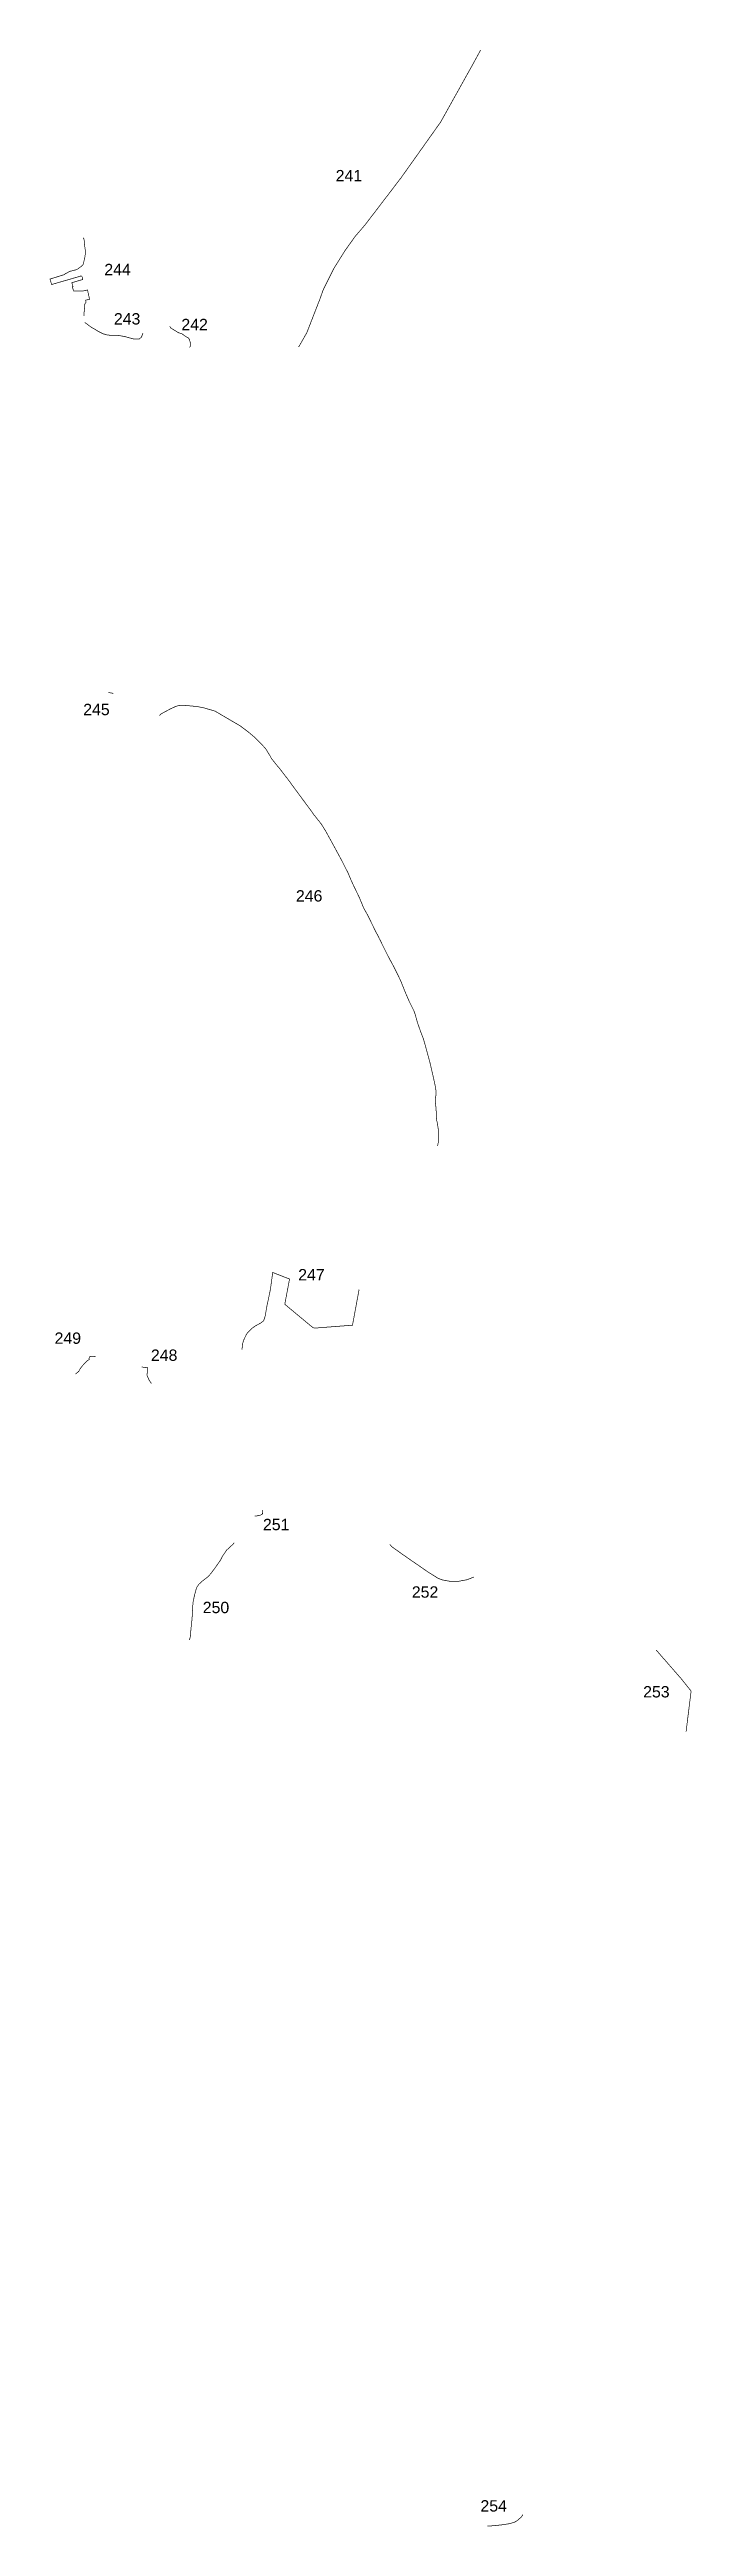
# Model space of a CAD drawing. Header units: metres. Extents: x 254129 to 356845, y 1741129 to 2228052.
# Drawn here: x 315659 to 318484, y 1875014 to 1885913 of the extents above; entities that cross this region are included whole.
import ezdxf

# ---------------------------------------------------------------- set-up
doc = ezdxf.new("R2010")
doc.units = ezdxf.units.M
doc.layers.add('ARTIFICIALLY PROTECTED', color=4, linetype='Continuous')
doc.styles.get("Standard").update_dxf_attribs({"font": 'arial.ttf'})

msp = doc.modelspace()

# ---------------------------------------------------------------- texts
at = {"char_height": 50, "attachment_point": 1}
for s, insert in [('241', (316918, 1885383)), ('244', (315900, 1884970)), ('243', (315942, 1884753)), ('242', (316239, 1884728)), ('245', (315807, 1883034)), ('246', (316743, 1882214)), ('247', (316753, 1880547)), ('249', (315681, 1880268)), ('248', (316105, 1880193)), ('251', (316598, 1879448)), ('252', (317253, 1879151)), ('250', (316333, 1879083)), ('253', (318271, 1878712)), ('254', (317555, 1875130))]:
    msp.add_mtext_dynamic_manual_height_columns(s, width=84.37, gutter_width=1, heights=[74.2], dxfattribs=dict(at, insert=insert))

# ---------------------------------------------------------------- linework, layer by layer
at = {"layer": 'ARTIFICIALLY PROTECTED', "const_width": 3, "flags": 128}
for points in [[(317556, 1885911), (317526, 1885856), (317380, 1885594), (317206, 1885349), (317047, 1885141), (317004, 1885091), (316959, 1885028), (316909, 1884948), (316864, 1884858), (316849, 1884816), (316791, 1884667), (316758, 1884609), (316754, 1884605)], [(315811, 1884740), (315810, 1884748), (315812, 1884765), (315813, 1884779), (315813, 1884791), (315819, 1884801), (315818, 1884810), (315835, 1884814), (315826, 1884855), (315804, 1884850), (315765, 1884850), (315759, 1884869), (315762, 1884870), (315757, 1884887), (315805, 1884901), (315802, 1884914), (315800, 1884916), (315799, 1884916), (315797, 1884917), (315796, 1884916), (315668, 1884879), (315661, 1884903), (315722, 1884922), (315728, 1884926), (315739, 1884932), (315748, 1884937), (315761, 1884940), (315776, 1884944), (315784, 1884948), (315795, 1884956), (315805, 1884965), (315807, 1884968), (315810, 1884980), (315815, 1885002), (315817, 1885024), (315813, 1885053), (315811, 1885076), (315809, 1885082), (315807, 1885085)], [(316070, 1884665), (316068, 1884661), (316065, 1884652), (316062, 1884646), (316058, 1884643), (316055, 1884640), (316045, 1884639), (316026, 1884640), (315994, 1884649), (315973, 1884653), (315951, 1884656), (315934, 1884656), (315923, 1884656), (315912, 1884657), (315899, 1884661), (315895, 1884662), (315873, 1884673), (315860, 1884681), (315841, 1884692), (315814, 1884712)], [(316275, 1884602), (316279, 1884609), (316280, 1884615), (316278, 1884624), (316275, 1884635), (316271, 1884643), (316262, 1884648), (316250, 1884656), (316242, 1884662), (316226, 1884667), (316192, 1884688), (316188, 1884695)], [(315917, 1883084), (315940, 1883080)], [(317021, 1880457), (316992, 1880300), (316824, 1880287), (316817, 1880290), (316694, 1880392), (316715, 1880503), (316641, 1880532), (316637, 1880503), (316631, 1880459), (316621, 1880410), (316616, 1880388), (316608, 1880341), (316601, 1880319), (316589, 1880310), (316565, 1880297), (316552, 1880288), (316531, 1880268), (316524, 1880257), (316513, 1880234), (316508, 1880217), (316507, 1880203), (316505, 1880192)], [(315862, 1880162), (315841, 1880163), (315837, 1880162), (315835, 1880161), (315834, 1880158), (315833, 1880154), (315833, 1880152), (315834, 1880150), (315833, 1880148), (315830, 1880147), (315826, 1880145), (315806, 1880124), (315794, 1880109), (315787, 1880096), (315774, 1880086), (315773, 1880085)], [(316107, 1880044), (316097, 1880058), (316088, 1880079), (316090, 1880113), (316064, 1880116)], [(316561, 1879460), (316572, 1879461), (316586, 1879464), (316593, 1879467), (316596, 1879470), (316596, 1879474), (316597, 1879480), (316595, 1879485), (316595, 1879487)], [(316273, 1878915), (316275, 1878917), (316277, 1878924), (316279, 1878932), (316281, 1878962), (316286, 1879008), (316290, 1879079), (316297, 1879113), (316306, 1879145), (316316, 1879160), (316331, 1879174), (316347, 1879186), (316358, 1879195), (316371, 1879210), (316388, 1879233), (316411, 1879266), (316422, 1879287), (316439, 1879311), (316465, 1879335), (316472, 1879343)], [(317156, 1879336), (317164, 1879326), (317223, 1879284), (317326, 1879213), (317369, 1879186), (317388, 1879179), (317421, 1879173), (317458, 1879173), (317496, 1879180), (317526, 1879192)], [(318328, 1878871), (318438, 1878745), (318482, 1878690), (318460, 1878512)], [(317742, 1875067), (317736, 1875057), (317718, 1875041), (317707, 1875034), (317685, 1875027), (317654, 1875022), (317616, 1875018), (317592, 1875016), (317586, 1875016)]]:
    msp.add_lwpolyline(points, dxfattribs=at)
at = {"layer": 'ARTIFICIALLY PROTECTED', "flags": 128}
msp.add_lwpolyline([(316142, 1882983, 3, 3, 0), (316152, 1882991, 3, 3, 0), (316191, 1883012, 3, 3, 0), (316211, 1883021, 3, 3, 0), (316225, 1883026, 3, 3, 0), (316238, 1883028, 3, 3, 0), (316267, 1883026, 3, 3, 0), (316309, 1883022, 3, 3, 0), (316339, 1883016, 3, 3, 0), (316387, 1883002, 3, 3, 0), (316438, 1882972, 3, 3, 0), (316498, 1882937, 3, 3, 0), (316530, 1882913, 3, 3, 0), (316559, 1882889, 3, 3, 0), (316586, 1882862, 3, 3, 0), (316609, 1882838, 3, 3, 0), (316616, 1882827, 3, 3, 0), (316621, 1882818, 3, 3, 0), (316630, 1882804, 3, 3, 0), (316635, 1882794, 3, 3, 0), (316658, 1882765, 3, 3, 0), (316674, 1882746, 3, 3, 0), (316713, 1882695, 3, 3, 0), (316756, 1882636, 3, 3, 0), (316803, 1882573, 3, 3, 0), (316813, 1882559, 3, 3, 0), (316822, 1882546, 3, 3, 0), (316843, 1882520, 3, 3, 0), (316856, 1882503, 3, 3, 0), (316874, 1882474, 3, 3, 0), (316895, 1882436, 3, 3, 0), (316919, 1882392, 3, 3, 0), (316946, 1882342, 3, 3, 0), (316964, 1882306, 3, 3, 0), (316972, 1882291, 3, 3, 0), (316984, 1882262, 3, 3, 0), (316996, 1882236, 3, 3, 0), (317022, 1882182, 3, 3, 0), (317041, 1882136, 3, 3, 0), (317060, 1882102, 3, 3, 0), (317096, 1882028, 3, 3, 0), (317103, 1882016, 3, 3, 0), (317111, 1881999, 3, 3, 0), (317117, 1881988, 3, 3, 0), (317122, 1881977, 3, 3, 0), (317148, 1881925, 3, 3, 0), (317159, 1881904, 3, 3, 0), (317160, 1881903, 3, 3, 0), (317179, 1881867, 3, 3, 0), (317191, 1881843, 3, 3, 0), (317205, 1881813, 3, 3, 0), (317225, 1881763, 3, 3, 0), (317241, 1881726, 3, 3, 0), (317262, 1881684, 3, 3, 0), (317268, 1881667, 3, 3, 0), (317278, 1881631, 3, 3, 0), (317295, 1881583, 3, 3, 0), (317304, 1881560, 3, 3, 0), (317310, 1881539, 3, 3, 0), (317333, 1881455, 3, 3, 0), (317350, 1881381, 3, 3, 0), (317358, 1881343, 3, 3, 0), (317360, 1881322, 3, 3, 0), (317359, 1881309, 3, 3, 0), (317358, 1881308, 3, 3, 0), (317356, 1881296, 3, 3, 0), (317357, 1881279, 3, 3, 0), (317360, 1881250, 3, 3, 0), (317361, 1881215, 3, 3, 0), (317363, 1881199, 3, 3, 0), (317364, 1881196, 3, 3, 0), (317366, 1881185, 3, 3, 0), (317370, 1881159, 3, 3, 0), (317370, 1881140, 3, 3, 0), (317370, 1881107, 3, 3, 0), (317367, 1881092, 3, 3, 0), (317366, 1881088, 0, 0, 0)], format="xyseb", dxfattribs=at)

msp.set_redraw_order([(e.dxf.handle, doc.entitydb.next_handle()) for e in msp.query("TEXT MTEXT ATTDEF DIMENSION ARC_DIMENSION")])  # texts and dimensions are drawn at this point

doc.saveas('drawing.dxf')
